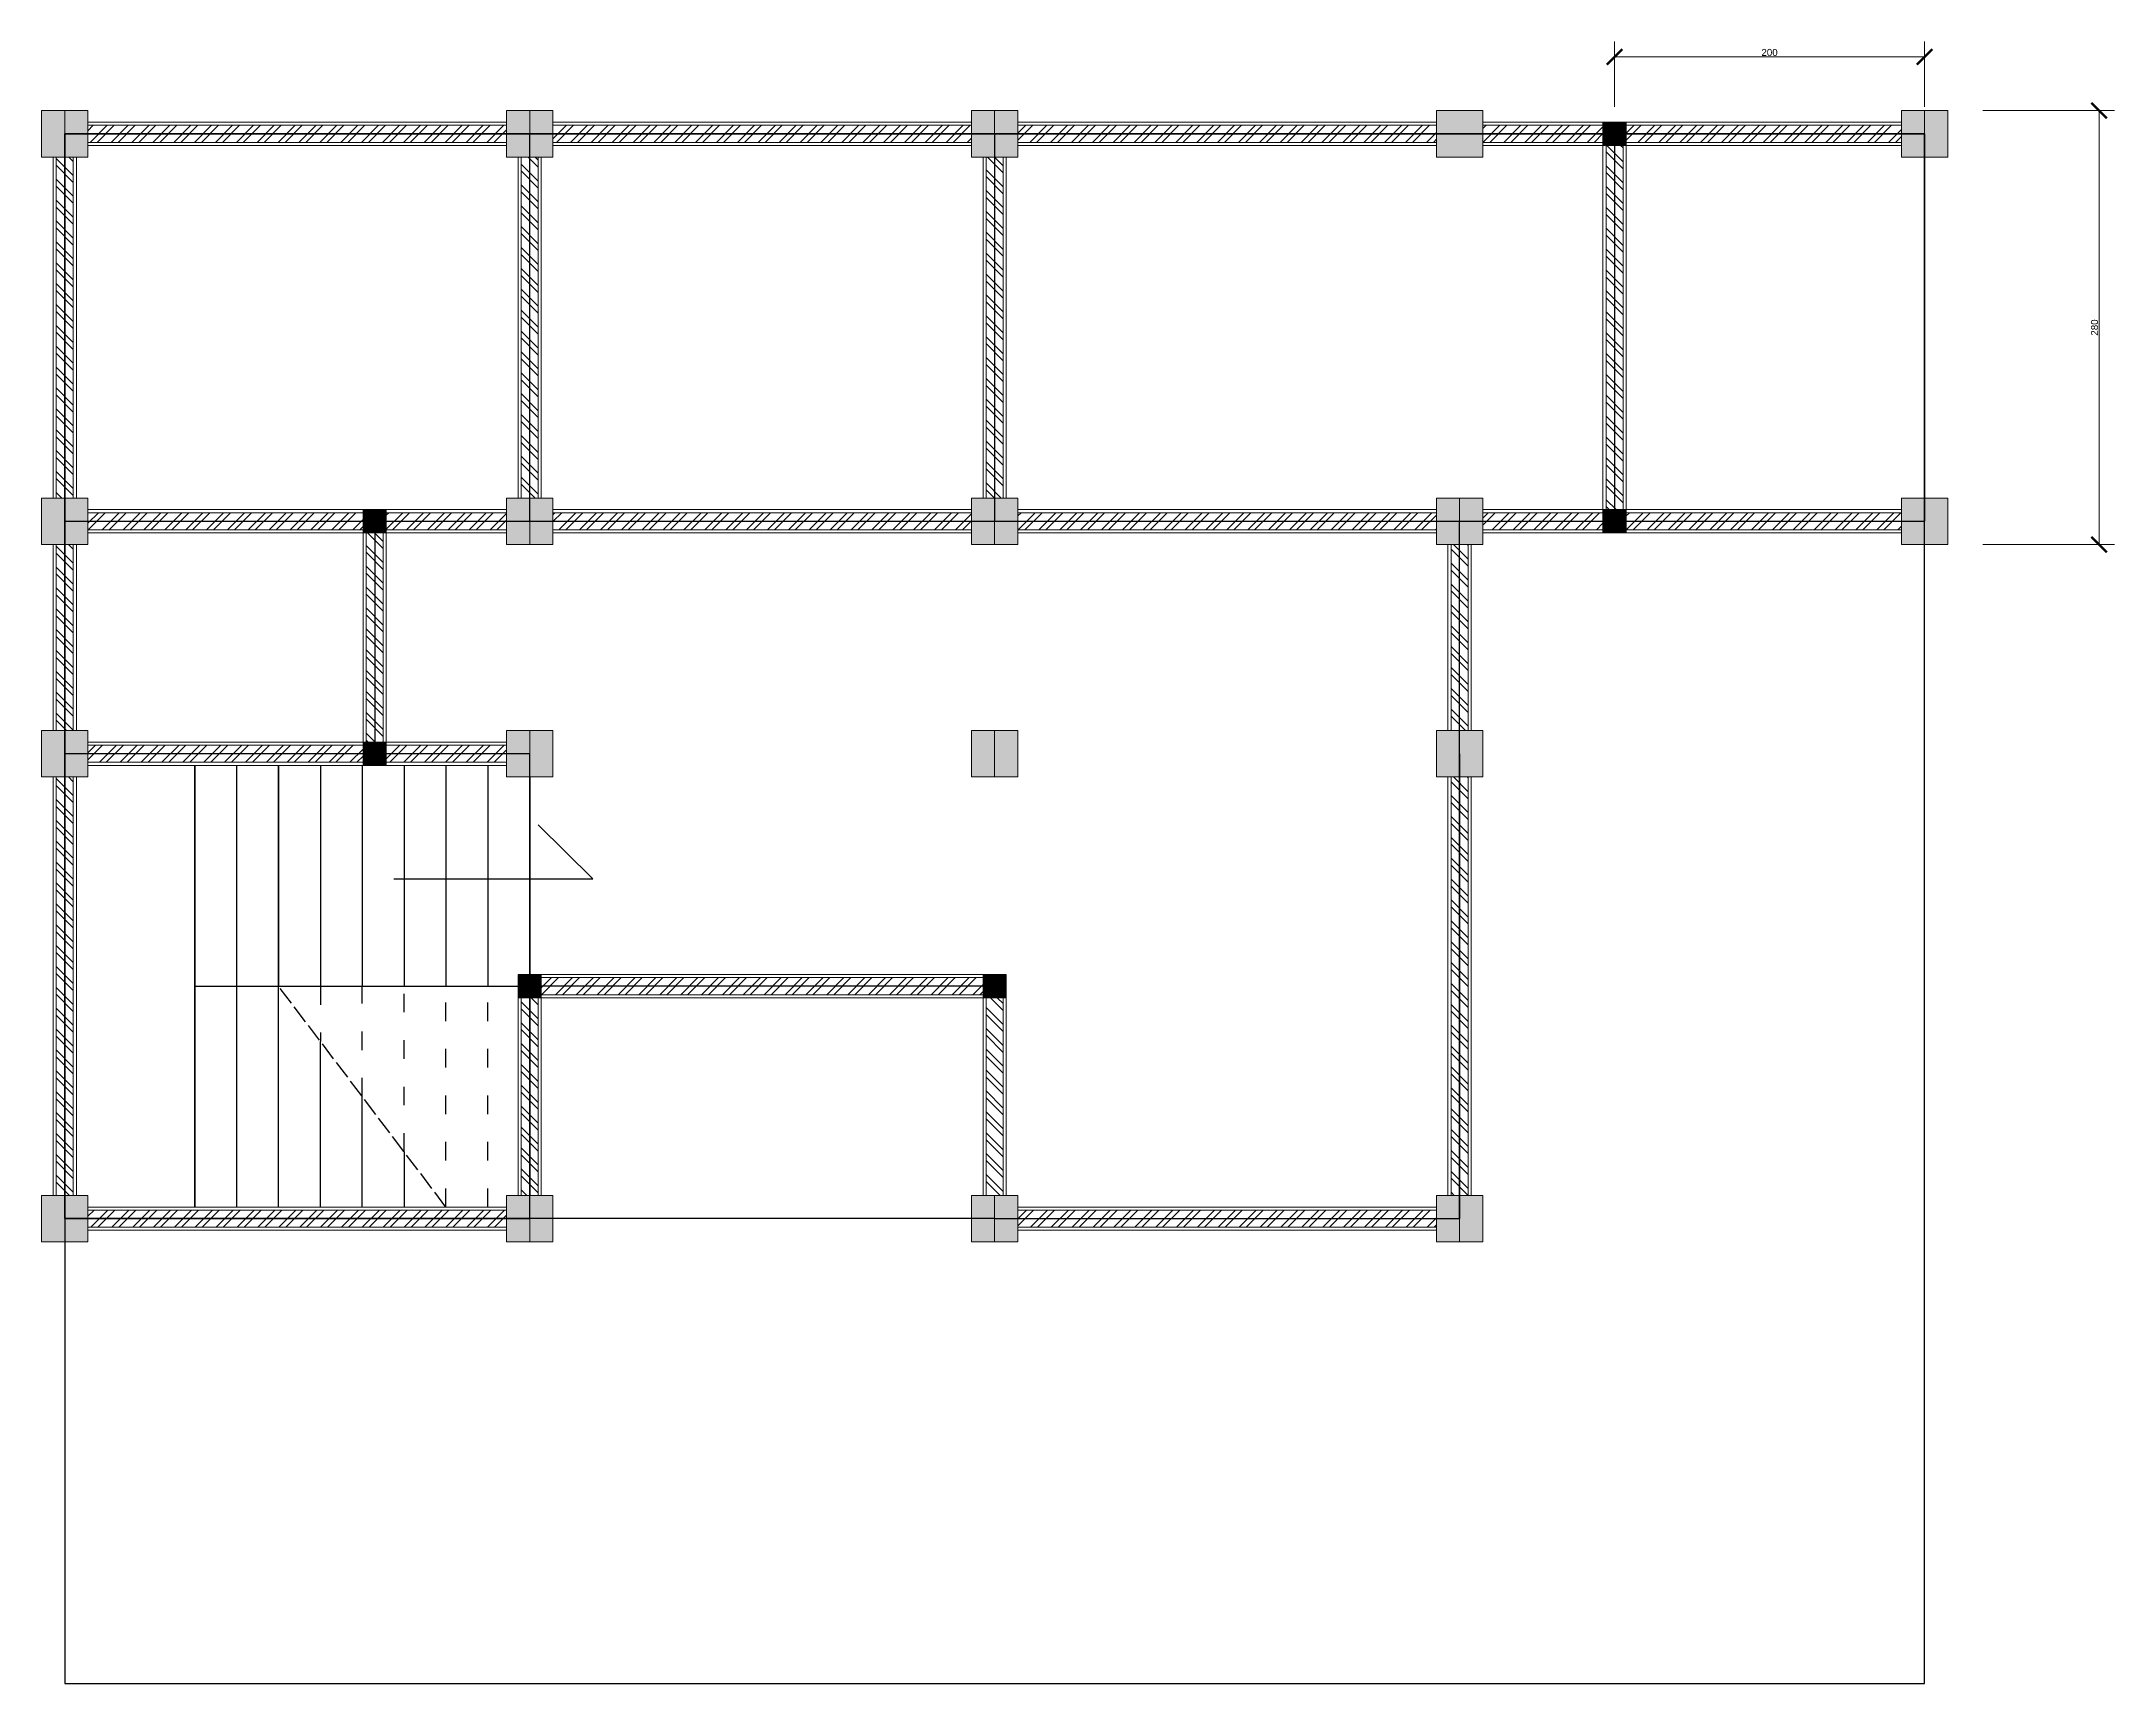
# Model space of a CAD drawing. Header units: millimetres. Extents: x -12161372 to 46643, y -9506984 to 15358.
# Drawn here: x 3882 to 5220, y 2001 to 3061 of the extents above; entities that cross this region are included whole.
import ezdxf

# ---------------------------------------------------------------- set-up
doc = ezdxf.new("R2010")
doc.units = ezdxf.units.MM
doc.linetypes.add('ACAD_ISO02W100', pattern=[15, 12, -3])
doc.linetypes.add('ACAD_ISO03W100', pattern=[30, 12, -18])
for name, color, linetype, lineweight in [('arsiran', 202, 'Continuous', 0), ('atap', 220, 'Continuous', 0), ('dinding', 110, 'Continuous', 9), ('kolom', 150, 'Continuous', 13), ('kusen', 4, 'Continuous', 5)]:
    doc.layers.add(name, color=color, linetype=linetype, lineweight=lineweight)
doc.layers.add('lahan', color=253, linetype='Continuous', plot=False)
doc.layers.add('lantai', color=9, linetype='Continuous')
doc.styles.get("Standard").update_dxf_attribs({"font": 'arial.ttf'})
doc.dimstyles.new('ISO-25', dxfattribs={"dimtxt": 4.5, "dimasz": 10, "dimexe": 10, "dimexo": 10, "dimtad": 1, "dimtxsty": 'Standard', "dimblk": 'ARCHTICK', "dimcen": 2.5, "dimclrt": 256, "dimadec": 0, "dimazin": 0, "dimtfac": 1, "dimtmove": 0, "dimatfit": 3, "dimfxl": 75, "dimfxlon": 1, "dimtfillclr": 256, "dimlwd": -1, "dimlwe": -1, "dimarcsym": 0})
pattern_1 = [(45, (-2274.681, -4513.269), (-6.735192, 6.735192), []), (45, (-2270.191, -4513.269), (-6.735192, 6.735192), [])]

msp = doc.modelspace()

# ---------------------------------------------------------------- blocks, each defined once
blk = doc.blocks.new('*U4')
at = {"layer": 'arsiran'}
h = blk.add_hatch(dxfattribs=at)
h.set_pattern_fill('ANSI32', color=256)
h.set_pattern_definition(pattern_1)
h.paths.add_polyline_path([(0, 5.5), (0, -5.5), (270, -5.5), (270, 5.5)])
blk.add_lwpolyline([(0, -5.5), (270, -5.5), (270, 5.5), (0, 5.5)], close=True, dxfattribs=at)
at = {"layer": 'dinding'}
blk.add_lwpolyline([(0, -7.5), (270, -7.5), (270, 7.5), (0, 7.5)], close=True, dxfattribs=at)
blk = doc.blocks.new('*U7')
at = {"layer": 'arsiran'}
h = blk.add_hatch(dxfattribs=at)
h.set_pattern_fill('ANSI32', color=256)
h.set_pattern_definition([(45, (-2367.181, -4513.269), (-6.735192, 6.735192), []), (45, (-2362.691, -4513.269), (-6.735192, 6.735192), [])])
h.paths.add_polyline_path([(0, 5.5), (0, -5.5), (177.5, -5.5), (177.5, 5.5)])
blk.add_lwpolyline([(0, -5.5), (177.5, -5.5), (177.5, 5.5), (0, 5.5)], close=True, dxfattribs=at)
at = {"layer": 'dinding'}
blk.add_lwpolyline([(0, -7.5), (177.5, -7.5), (177.5, 7.5), (0, 7.5)], close=True, dxfattribs=at)
blk = doc.blocks.new('*U5')
at = {"layer": 'arsiran'}
h = blk.add_hatch(dxfattribs=at)
h.set_pattern_fill('ANSI32', color=256)
h.set_pattern_definition([(45, (-2467.181, -4513.269), (-6.735192, 6.735192), []), (45, (-2462.691, -4513.269), (-6.735192, 6.735192), [])])
h.paths.add_polyline_path([(0, 5.5), (0, -5.5), (77.5, -5.5), (77.5, 5.5)])
blk.add_lwpolyline([(0, -5.5), (77.5, -5.5), (77.5, 5.5), (0, 5.5)], close=True, dxfattribs=at)
at = {"layer": 'dinding'}
blk.add_lwpolyline([(0, -7.5), (77.5, -7.5), (77.5, 7.5), (0, 7.5)], close=True, dxfattribs=at)
blk = doc.blocks.new('*U12')
at = {"layer": 'arsiran'}
h = blk.add_hatch(dxfattribs=at)
h.set_pattern_fill('ANSI32', color=256)
h.set_pattern_definition([(45, (-2259.681, -4513.269), (-6.735192, 6.735192), []), (45, (-2255.191, -4513.269), (-6.735192, 6.735192), [])])
h.paths.add_polyline_path([(0, 5.5), (0, -5.5), (285, -5.5), (285, 5.5)])
blk.add_lwpolyline([(0, -5.5), (285, -5.5), (285, 5.5), (0, 5.5)], close=True, dxfattribs=at)
at = {"layer": 'dinding'}
blk.add_lwpolyline([(0, -7.5), (285, -7.5), (285, 7.5), (0, 7.5)], close=True, dxfattribs=at)
blk = doc.blocks.new('*U3')
at = {"layer": 'arsiran'}
h = blk.add_hatch(dxfattribs=at)
h.set_pattern_fill('ANSI32', color=256)
h.set_pattern_definition([(45, (-2324.681, -4513.269), (-6.735192, 6.735192), []), (45, (-2320.191, -4513.269), (-6.735192, 6.735192), [])])
h.paths.add_polyline_path([(0, 5.5), (0, -5.5), (220, -5.5), (220, 5.5)])
blk.add_lwpolyline([(0, -5.5), (220, -5.5), (220, 5.5), (0, 5.5)], close=True, dxfattribs=at)
at = {"layer": 'dinding'}
blk.add_lwpolyline([(0, -7.5), (220, -7.5), (220, 7.5), (0, 7.5)], close=True, dxfattribs=at)
blk = doc.blocks.new('*U11')
at = {"layer": 'arsiran'}
h = blk.add_hatch(dxfattribs=at)
h.set_pattern_fill('ANSI32', color=256)
h.set_pattern_definition([(45, (-2309.681, -4513.269), (-6.735192, 6.735192), []), (45, (-2305.191, -4513.269), (-6.735192, 6.735192), [])])
h.paths.add_polyline_path([(0, 5.5), (0, -5.5), (235, -5.5), (235, 5.5)])
blk.add_lwpolyline([(0, -5.5), (235, -5.5), (235, 5.5), (0, 5.5)], close=True, dxfattribs=at)
at = {"layer": 'dinding'}
blk.add_lwpolyline([(0, -7.5), (235, -7.5), (235, 7.5), (0, 7.5)], close=True, dxfattribs=at)
blk = doc.blocks.new('*U9')
at = {"layer": 'arsiran'}
h = blk.add_hatch(dxfattribs=at)
h.set_pattern_fill('ANSI32', color=256)
h.set_pattern_definition([(45, (-2424.681, -4513.269), (-6.735192, 6.735192), []), (45, (-2420.191, -4513.269), (-6.735192, 6.735192), [])])
h.paths.add_polyline_path([(0, 5.5), (0, -5.5), (120, -5.5), (120, 5.5)])
blk.add_lwpolyline([(0, -5.5), (120, -5.5), (120, 5.5), (0, 5.5)], close=True, dxfattribs=at)
at = {"layer": 'dinding'}
blk.add_lwpolyline([(0, -7.5), (120, -7.5), (120, 7.5), (0, 7.5)], close=True, dxfattribs=at)
blk = doc.blocks.new('*U10')
at = {"layer": 'arsiran'}
h = blk.add_hatch(dxfattribs=at)
h.set_pattern_fill('ANSI32', color=256)
h.set_pattern_definition(pattern_1)
h.paths.add_polyline_path([(0, 5.5), (0, -5.5), (270, -5.5), (270, 5.5)])
blk.add_lwpolyline([(0, -5.5), (270, -5.5), (270, 5.5), (0, 5.5)], close=True, dxfattribs=at)
at = {"layer": 'dinding'}
blk.add_lwpolyline([(0, -7.5), (270, -7.5), (270, 7.5), (0, 7.5)], close=True, dxfattribs=at)
blk = doc.blocks.new('*U13')
at = {"layer": 'arsiran'}
h = blk.add_hatch(dxfattribs=at)
h.set_pattern_fill('ANSI32', color=256)
h.set_pattern_definition([(45, (-2417.181, -4513.269), (-6.735192, 6.735192), []), (45, (-2412.691, -4513.269), (-6.735192, 6.735192), [])])
h.paths.add_polyline_path([(0, 5.5), (0, -5.5), (127.5, -5.5), (127.5, 5.5)])
blk.add_lwpolyline([(0, -5.5), (127.5, -5.5), (127.5, 5.5), (0, 5.5)], close=True, dxfattribs=at)
at = {"layer": 'dinding'}
blk.add_lwpolyline([(0, -7.5), (127.5, -7.5), (127.5, 7.5), (0, 7.5)], close=True, dxfattribs=at)
blk = doc.blocks.new('*U8')
at = {"layer": 'arsiran'}
h = blk.add_hatch(dxfattribs=at)
h.set_pattern_fill('ANSI32', color=256)
h.set_pattern_definition([(45, (-2409.681, -4513.269), (-6.735192, 6.735192), []), (45, (-2405.191, -4513.269), (-6.735192, 6.735192), [])])
h.paths.add_polyline_path([(0, 5.5), (0, -5.5), (135, -5.5), (135, 5.5)])
blk.add_lwpolyline([(0, -5.5), (135, -5.5), (135, 5.5), (0, 5.5)], close=True, dxfattribs=at)
at = {"layer": 'dinding'}
blk.add_lwpolyline([(0, -7.5), (135, -7.5), (135, 7.5), (0, 7.5)], close=True, dxfattribs=at)
blk = doc.blocks.new('_ArchTick')
at = {"color": 0, "linetype": 'ByBlock', "const_width": 0.15}
blk.add_lwpolyline([(-0.5, -0.5), (0.5, 0.5)], dxfattribs=at)
blk = doc.blocks.new('*D20')
at = {"layer": 'Defpoints', "color": 0, "transparency": 16777216}
for p in [(5112.4, 3015.9), (5112.4, 2735.9), (5210, 2735.9)]:
    blk.add_point(p, dxfattribs=at)
at = {"layer": 'kusen', "color": 0, "transparency": 16777216}
for p, q in [((5135, 3015.9), (5220, 3015.9)), ((5210, 3015.9), (5210, 2735.9)), ((5135, 2735.9), (5220, 2735.9))]:
    blk.add_line(p, q, dxfattribs=at)
at = {"layer": 'kusen', "color": 0, "transparency": 16777216, "xscale": 10, "yscale": 10, "zscale": 10}
for p, rotation in [((5210, 3015.9), 90), ((5210, 2735.9), 270)]:
    blk.add_blockref('_ArchTick', p, dxfattribs=dict(at, rotation=rotation))
at = {"layer": 'kusen', "transparency": 16777216, "insert": (5207.1, 2875.9), "char_height": 4.5, "attachment_point": 5, "rotation": 90}
blk.add_mtext('280', dxfattribs=at)
blk = doc.blocks.new('*D27')
at = {"layer": 'atap', "color": 0, "transparency": 16777216}
for p, q in [((4897.4, 3018.4), (4897.4, 3060.5)), ((4897.4, 3050.5), (5097.4, 3050.5)), ((5097.4, 3018.4), (5097.4, 3060.5))]:
    blk.add_line(p, q, dxfattribs=at)
at = {"layer": 'Defpoints', "color": 0, "transparency": 16777216}
for p in [(5097.4, 3050.5), (4897.4, 3008.4), (5097.4, 3008.4)]:
    blk.add_point(p, dxfattribs=at)
at = {"layer": 'atap', "color": 0, "transparency": 16777216, "xscale": 10, "yscale": 10, "zscale": 10, "rotation": 180}
blk.add_blockref('_ArchTick', (4897.4, 3050.5), dxfattribs=at)
at = {"layer": 'atap', "color": 0, "transparency": 16777216, "xscale": 10, "yscale": 10, "zscale": 10}
blk.add_blockref('_ArchTick', (5097.4, 3050.5), dxfattribs=at)
at = {"layer": 'atap', "transparency": 16777216, "insert": (4997.4, 3053.4), "char_height": 4.5, "attachment_point": 5}
blk.add_mtext('200', dxfattribs=at)

# ---------------------------------------------------------------- dimensions: what is measured, and where the dimension line sits
at = {"layer": 'atap'}
dim = msp.add_linear_dim(base=(5097.435, 3050.5), p1=(4897.435, 3008.392), p2=(5097.435, 3008.392), dimstyle='ISO-25', dxfattribs=at)
dim.commit()
dim.dimension.update_dxf_attribs({"geometry": '*D27', "text_midpoint": (4997.435, 3053.423)})
at = {"layer": 'kusen'}
dim = msp.add_linear_dim(base=(5209.99, 2735.892), p1=(5112.435, 3015.892), p2=(5112.435, 2735.892), angle=90, dimstyle='ISO-25', dxfattribs=at)
dim.commit()
dim.dimension.update_dxf_attribs({"geometry": '*D20', "text_midpoint": (5207.068, 2875.892)})

# ---------------------------------------------------------------- hatches: boundary and pattern name
at = {"layer": 'kolom'}
h = msp.add_hatch(color=256, dxfattribs=at)
h.dxf.hatch_style = 1
h.paths.add_polyline_path([(3912.435, 2985.892), (3912.435, 3015.892), (3882.435, 3015.892), (3882.435, 2985.892)])
h = msp.add_hatch(color=256, dxfattribs=at)
h.dxf.hatch_style = 1
h.paths.add_polyline_path([(4212.435, 2985.892), (4212.435, 3015.892), (4182.435, 3015.892), (4182.435, 2985.892)])
h = msp.add_hatch(color=256, dxfattribs=at)
h.dxf.hatch_style = 1
h.paths.add_polyline_path([(4512.435, 2985.892), (4512.435, 3015.892), (4482.435, 3015.892), (4482.435, 2985.892)])
h = msp.add_hatch(color=256, dxfattribs=at)
h.dxf.hatch_style = 1
h.paths.add_polyline_path([(4812.435, 2985.892), (4812.435, 3015.892), (4782.435, 3015.892), (4782.435, 2985.892)])
h = msp.add_hatch(color=256, dxfattribs=at)
h.dxf.hatch_style = 1
h.paths.add_polyline_path([(5112.435, 2985.892), (5112.435, 3015.892), (5082.435, 3015.892), (5082.435, 2985.892)])
h = msp.add_hatch(color=256, dxfattribs=at)
h.dxf.hatch_style = 1
h.paths.add_polyline_path([(4889.935, 3008.392), (4889.935, 2993.392), (4904.935, 2993.392), (4904.935, 3008.392)])
h = msp.add_hatch(color=256, dxfattribs=at)
h.dxf.hatch_style = 1
h.paths.add_polyline_path([(3912.435, 2735.892), (3912.435, 2765.892), (3882.435, 2765.892), (3882.435, 2735.892)])
h = msp.add_hatch(color=256, dxfattribs=at)
h.dxf.hatch_style = 1
h.paths.add_polyline_path([(4089.935, 2758.392), (4089.935, 2743.392), (4104.935, 2743.392), (4104.935, 2758.392)])
h = msp.add_hatch(color=256, dxfattribs=at)
h.dxf.hatch_style = 1
h.paths.add_polyline_path([(4212.435, 2735.892), (4212.435, 2765.892), (4182.435, 2765.892), (4182.435, 2735.892)])
h = msp.add_hatch(color=256, dxfattribs=at)
h.dxf.hatch_style = 1
h.paths.add_polyline_path([(4512.435, 2735.892), (4512.435, 2765.892), (4482.435, 2765.892), (4482.435, 2735.892)])
h = msp.add_hatch(color=256, dxfattribs=at)
h.dxf.hatch_style = 1
h.paths.add_polyline_path([(4812.435, 2735.892), (4812.435, 2765.892), (4782.435, 2765.892), (4782.435, 2735.892)])
h = msp.add_hatch(color=256, dxfattribs=at)
h.dxf.hatch_style = 1
h.paths.add_polyline_path([(4889.935, 2758.392), (4889.935, 2743.392), (4904.935, 2743.392), (4904.935, 2758.392)])
h = msp.add_hatch(color=256, dxfattribs=at)
h.dxf.hatch_style = 1
h.paths.add_polyline_path([(5112.435, 2735.892), (5112.435, 2765.892), (5082.435, 2765.892), (5082.435, 2735.892)])
h = msp.add_hatch(color=256, dxfattribs=at)
h.dxf.hatch_style = 1
h.paths.add_polyline_path([(3912.435, 2585.892), (3912.435, 2615.892), (3882.435, 2615.892), (3882.435, 2585.892)])
h = msp.add_hatch(color=256, dxfattribs=at)
h.dxf.hatch_style = 1
h.paths.add_polyline_path([(4089.935, 2608.392), (4089.935, 2593.392), (4104.935, 2593.392), (4104.935, 2608.392)])
h = msp.add_hatch(color=256, dxfattribs=at)
h.dxf.hatch_style = 1
h.paths.add_polyline_path([(4212.435, 2585.892), (4212.435, 2615.892), (4182.435, 2615.892), (4182.435, 2585.892)])
h = msp.add_hatch(color=256, dxfattribs=at)
h.dxf.hatch_style = 1
h.paths.add_polyline_path([(4512.435, 2585.892), (4512.435, 2615.892), (4482.435, 2615.892), (4482.435, 2585.892)])
h = msp.add_hatch(color=256, dxfattribs=at)
h.dxf.hatch_style = 1
h.paths.add_polyline_path([(4812.435, 2585.892), (4812.435, 2615.892), (4782.435, 2615.892), (4782.435, 2585.892)])
h = msp.add_hatch(color=256, dxfattribs=at)
h.dxf.hatch_style = 1
h.paths.add_polyline_path([(4189.935, 2458.392), (4189.935, 2443.392), (4204.935, 2443.392), (4204.935, 2458.392)])
h = msp.add_hatch(color=256, dxfattribs=at)
h.dxf.hatch_style = 1
h.paths.add_polyline_path([(4489.935, 2458.392), (4489.935, 2443.392), (4504.935, 2443.392), (4504.935, 2458.392)])
h = msp.add_hatch(color=256, dxfattribs=at)
h.dxf.hatch_style = 1
h.paths.add_polyline_path([(3912.435, 2285.892), (3912.435, 2315.892), (3882.435, 2315.892), (3882.435, 2285.892)])
h = msp.add_hatch(color=256, dxfattribs=at)
h.dxf.hatch_style = 1
h.paths.add_polyline_path([(4212.435, 2285.892), (4212.435, 2315.892), (4182.435, 2315.892), (4182.435, 2285.892)])
h = msp.add_hatch(color=256, dxfattribs=at)
h.dxf.hatch_style = 1
h.paths.add_polyline_path([(4512.435, 2285.892), (4512.435, 2315.892), (4482.435, 2315.892), (4482.435, 2285.892)])
h = msp.add_hatch(color=256, dxfattribs=at)
h.dxf.hatch_style = 1
h.paths.add_polyline_path([(4812.435, 2285.892), (4812.435, 2315.892), (4782.435, 2315.892), (4782.435, 2285.892)])

# ---------------------------------------------------------------- linework, layer by layer
for p, q in [((3897.435, 2300.892), (3897.435, 3000.892)), ((3897.435, 3000.892), (5097.435, 3000.892)), ((4197.435, 2750.892), (4197.435, 3000.892)), ((4197.435, 3000.892), (4197.435, 3000.892)), ((4797.435, 3000.892), (4497.435, 3000.892)), ((4497.435, 3000.892), (4497.435, 2750.892)), ((5097.435, 3000.892), (4897.435, 3000.892)), ((4897.435, 3000.892), (4897.435, 2750.892)), ((5097.435, 3000.892), (5097.435, 2750.892)), ((3897.435, 2600.892), (3897.435, 2750.892)), ((3897.435, 2750.892), (4097.435, 2750.892)), ((4097.435, 2750.892), (4097.435, 2600.892)), ((4097.435, 2750.892), (4197.435, 2750.892)), ((4197.435, 2750.892), (4497.435, 2750.892)), ((4497.435, 2750.892), (5097.435, 2750.892)), ((4797.435, 2300.892), (4797.435, 2750.892)), ((4197.435, 2600.892), (3897.435, 2600.892)), ((4197.435, 2300.892), (4197.435, 2600.892)), ((4797.435, 2600.892), (4797.435, 2300.892)), ((4497.435, 2450.892), (4197.435, 2450.892)), ((3897.435, 2300.892), (4197.435, 2300.892)), ((4497.435, 2300.892), (3897.435, 2300.892)), ((4497.435, 2300.892), (4797.435, 2300.892)), ((4497.435, 2300.892), (4497.435, 2300.892))]:
    msp.add_line(p, q)
for p, q in [((3897.435, 3015.892), (3897.435, 2985.892)), ((4197.435, 3015.892), (4197.435, 2985.892)), ((4497.435, 3015.892), (4497.435, 2985.892)), ((5097.435, 3015.892), (5097.435, 2985.892)), ((4897.435, 3008.392), (4897.435, 2993.392)), ((3897.435, 2765.892), (3897.435, 2735.892)), ((4097.435, 2758.392), (4097.435, 2743.392)), ((4197.435, 2765.892), (4197.435, 2735.892)), ((4497.435, 2765.892), (4497.435, 2735.892)), ((4797.435, 2765.892), (4797.435, 2735.892)), ((4897.435, 2758.392), (4897.435, 2743.392)), ((5097.435, 2765.892), (5097.435, 2735.892)), ((3897.435, 2615.892), (3897.435, 2585.892)), ((4097.435, 2608.392), (4097.435, 2593.392)), ((4197.435, 2615.892), (4197.435, 2585.892)), ((4497.435, 2615.892), (4497.435, 2585.892)), ((4797.435, 2615.892), (4797.435, 2585.892)), ((4197.435, 2458.392), (4197.435, 2443.392)), ((4497.435, 2458.392), (4497.435, 2443.392)), ((3897.435, 2315.892), (3897.435, 2285.892)), ((4197.435, 2315.892), (4197.435, 2285.892)), ((4497.435, 2315.892), (4497.435, 2285.892)), ((4797.435, 2315.892), (4797.435, 2285.892))]:
    msp.add_line(p, q, dxfattribs=at)
for points in [[(3882.435, 2985.892), (3912.435, 2985.892), (3912.435, 3015.892), (3882.435, 3015.892)], [(4182.435, 2985.892), (4212.435, 2985.892), (4212.435, 3015.892), (4182.435, 3015.892)], [(4482.435, 2985.892), (4512.435, 2985.892), (4512.435, 3015.892), (4482.435, 3015.892)], [(4782.435, 2985.892), (4812.435, 2985.892), (4812.435, 3015.892), (4782.435, 3015.892)], [(5082.435, 2985.892), (5112.435, 2985.892), (5112.435, 3015.892), (5082.435, 3015.892)], [(4889.935, 2993.392), (4904.935, 2993.392), (4904.935, 3008.392), (4889.935, 3008.392)], [(3882.435, 2735.892), (3912.435, 2735.892), (3912.435, 2765.892), (3882.435, 2765.892)], [(4089.935, 2743.392), (4104.935, 2743.392), (4104.935, 2758.392), (4089.935, 2758.392)], [(4182.435, 2735.892), (4212.435, 2735.892), (4212.435, 2765.892), (4182.435, 2765.892)], [(4482.435, 2735.892), (4512.435, 2735.892), (4512.435, 2765.892), (4482.435, 2765.892)], [(4782.435, 2735.892), (4812.435, 2735.892), (4812.435, 2765.892), (4782.435, 2765.892)], [(4889.935, 2743.392), (4904.935, 2743.392), (4904.935, 2758.392), (4889.935, 2758.392)], [(5082.435, 2735.892), (5112.435, 2735.892), (5112.435, 2765.892), (5082.435, 2765.892)], [(3882.435, 2585.892), (3912.435, 2585.892), (3912.435, 2615.892), (3882.435, 2615.892)], [(4089.935, 2593.392), (4104.935, 2593.392), (4104.935, 2608.392), (4089.935, 2608.392)], [(4182.435, 2585.892), (4212.435, 2585.892), (4212.435, 2615.892), (4182.435, 2615.892)], [(4482.435, 2585.892), (4512.435, 2585.892), (4512.435, 2615.892), (4482.435, 2615.892)], [(4782.435, 2585.892), (4812.435, 2585.892), (4812.435, 2615.892), (4782.435, 2615.892)], [(4189.935, 2443.392), (4204.935, 2443.392), (4204.935, 2458.392), (4189.935, 2458.392)], [(4489.935, 2443.392), (4504.935, 2443.392), (4504.935, 2458.392), (4489.935, 2458.392)], [(3882.435, 2285.892), (3912.435, 2285.892), (3912.435, 2315.892), (3882.435, 2315.892)], [(4182.435, 2285.892), (4212.435, 2285.892), (4212.435, 2315.892), (4182.435, 2315.892)], [(4482.435, 2285.892), (4512.435, 2285.892), (4512.435, 2315.892), (4482.435, 2315.892)], [(4782.435, 2285.892), (4812.435, 2285.892), (4812.435, 2315.892), (4782.435, 2315.892)]]:
    msp.add_lwpolyline(points, close=True, dxfattribs=at)
at = {"layer": 'lahan'}
msp.add_lwpolyline([(3897.435, 2000.892), (5097.435, 2000.892), (5097.435, 3000.892), (3897.435, 3000.892)], close=True, dxfattribs=at)
at = {"layer": 'lantai'}
for p, q in [((3981.435, 2593.392), (3981.435, 2308.392)), ((3981.435, 2308.392), (3981.435, 2593.392)), ((4008.435, 2308.392), (4008.435, 2593.392)), ((4008.435, 2308.392), (4008.435, 2593.392)), ((4035.435, 2308.392), (4035.435, 2593.392)), ((4035.435, 2308.392), (4035.435, 2593.392)), ((4035.435, 2593.392), (4035.435, 2450.892)), ((4062.435, 2593.392), (4062.435, 2450.892)), ((4062.435, 2593.392), (4062.435, 2450.892)), ((4062.435, 2593.392), (4062.435, 2450.892)), ((4089.435, 2593.392), (4089.435, 2450.892)), ((4089.435, 2593.392), (4089.435, 2450.892)), ((4089.435, 2593.392), (4089.435, 2450.892)), ((4089.435, 2593.392), (4089.435, 2450.892)), ((4116.435, 2593.392), (4116.435, 2450.892)), ((4116.435, 2593.392), (4116.435, 2450.892)), ((4116.435, 2593.392), (4116.435, 2450.892)), ((4116.435, 2593.392), (4116.435, 2450.892)), ((4116.435, 2593.392), (4116.435, 2450.892)), ((4143.435, 2593.392), (4143.435, 2450.892)), ((4143.435, 2593.392), (4143.435, 2450.892)), ((4143.435, 2593.392), (4143.435, 2450.892)), ((4170.435, 2593.392), (4170.435, 2450.892)), ((4170.435, 2593.392), (4170.435, 2450.892)), ((4197.435, 2585.892), (4197.435, 2315.892)), ((4238.087, 2520.146), (4202.915, 2554.898)), ((4109.81, 2520.146), (4238.087, 2520.146)), ((3981.435, 2450.892), (4189.935, 2450.892)), ((4062.435, 2308.392), (4062.435, 2415.267)), ((4089.435, 2308.392), (4089.435, 2379.642)), ((4116.435, 2344.017), (4116.435, 2308.392))]:
    msp.add_line(p, q, dxfattribs=at)
at = {"layer": 'lantai', "linetype": 'ACAD_ISO02W100'}
msp.add_line((4143.435, 2308.392), (4035.435, 2450.892), dxfattribs=at)
at = {"layer": 'lantai', "linetype": 'ACAD_ISO03W100'}
for p, q in [((4062.435, 2450.892), (4062.435, 2415.267)), ((4089.435, 2379.642), (4089.435, 2450.892)), ((4116.435, 2344.017), (4116.435, 2450.892)), ((4116.435, 2344.017), (4116.435, 2450.892)), ((4143.435, 2308.392), (4143.435, 2450.892)), ((4143.435, 2308.392), (4143.435, 2450.892)), ((4143.435, 2308.392), (4143.435, 2450.892)), ((4170.435, 2308.392), (4170.435, 2450.892)), ((4170.435, 2308.392), (4170.435, 2450.892)), ((4197.435, 2308.392), (4197.435, 2450.892))]:
    msp.add_line(p, q, dxfattribs=at)

# ---------------------------------------------------------------- block references
at = {"layer": 'dinding'}
for name, p in [('*U4', (3912.435, 3000.892)), ('*U4', (4212.435, 3000.892)), ('*U4', (4512.435, 3000.892)), ('*U5', (4812.435, 3000.892)), ('*U7', (4904.935, 3000.892)), ('*U7', (3912.435, 2750.892)), ('*U5', (4104.935, 2750.892)), ('*U4', (4212.435, 2750.892)), ('*U4', (4512.435, 2750.892)), ('*U5', (4812.435, 2750.892)), ('*U7', (4904.935, 2750.892)), ('*U7', (3912.435, 2600.892)), ('*U5', (4104.935, 2600.892)), ('*U12', (4204.935, 2450.892)), ('*U4', (3912.435, 2300.892)), ('*U4', (4512.435, 2300.892))]:
    msp.add_blockref(name, p, dxfattribs=at)
at = {"layer": 'dinding', "rotation": 270}
for name, p in [('*U3', (3897.435, 2985.892)), ('*U3', (4197.435, 2985.892)), ('*U3', (4497.435, 2985.892)), ('*U11', (4897.435, 2993.392)), ('*U8', (4097.435, 2743.392)), ('*U9', (3897.435, 2735.892)), ('*U9', (4797.435, 2735.892)), ('*U10', (3897.435, 2585.892)), ('*U10', (4797.435, 2585.892)), ('*U13', (4197.435, 2443.392)), ('*U13', (4197.435, 2443.392)), ('*U13', (4497.435, 2443.392))]:
    msp.add_blockref(name, p, dxfattribs=at)

msp.set_redraw_order([(e.dxf.handle, doc.entitydb.next_handle()) for e in msp.query("TEXT MTEXT ATTDEF DIMENSION ARC_DIMENSION")])  # texts and dimensions are drawn at this point

doc.saveas('drawing.dxf')
